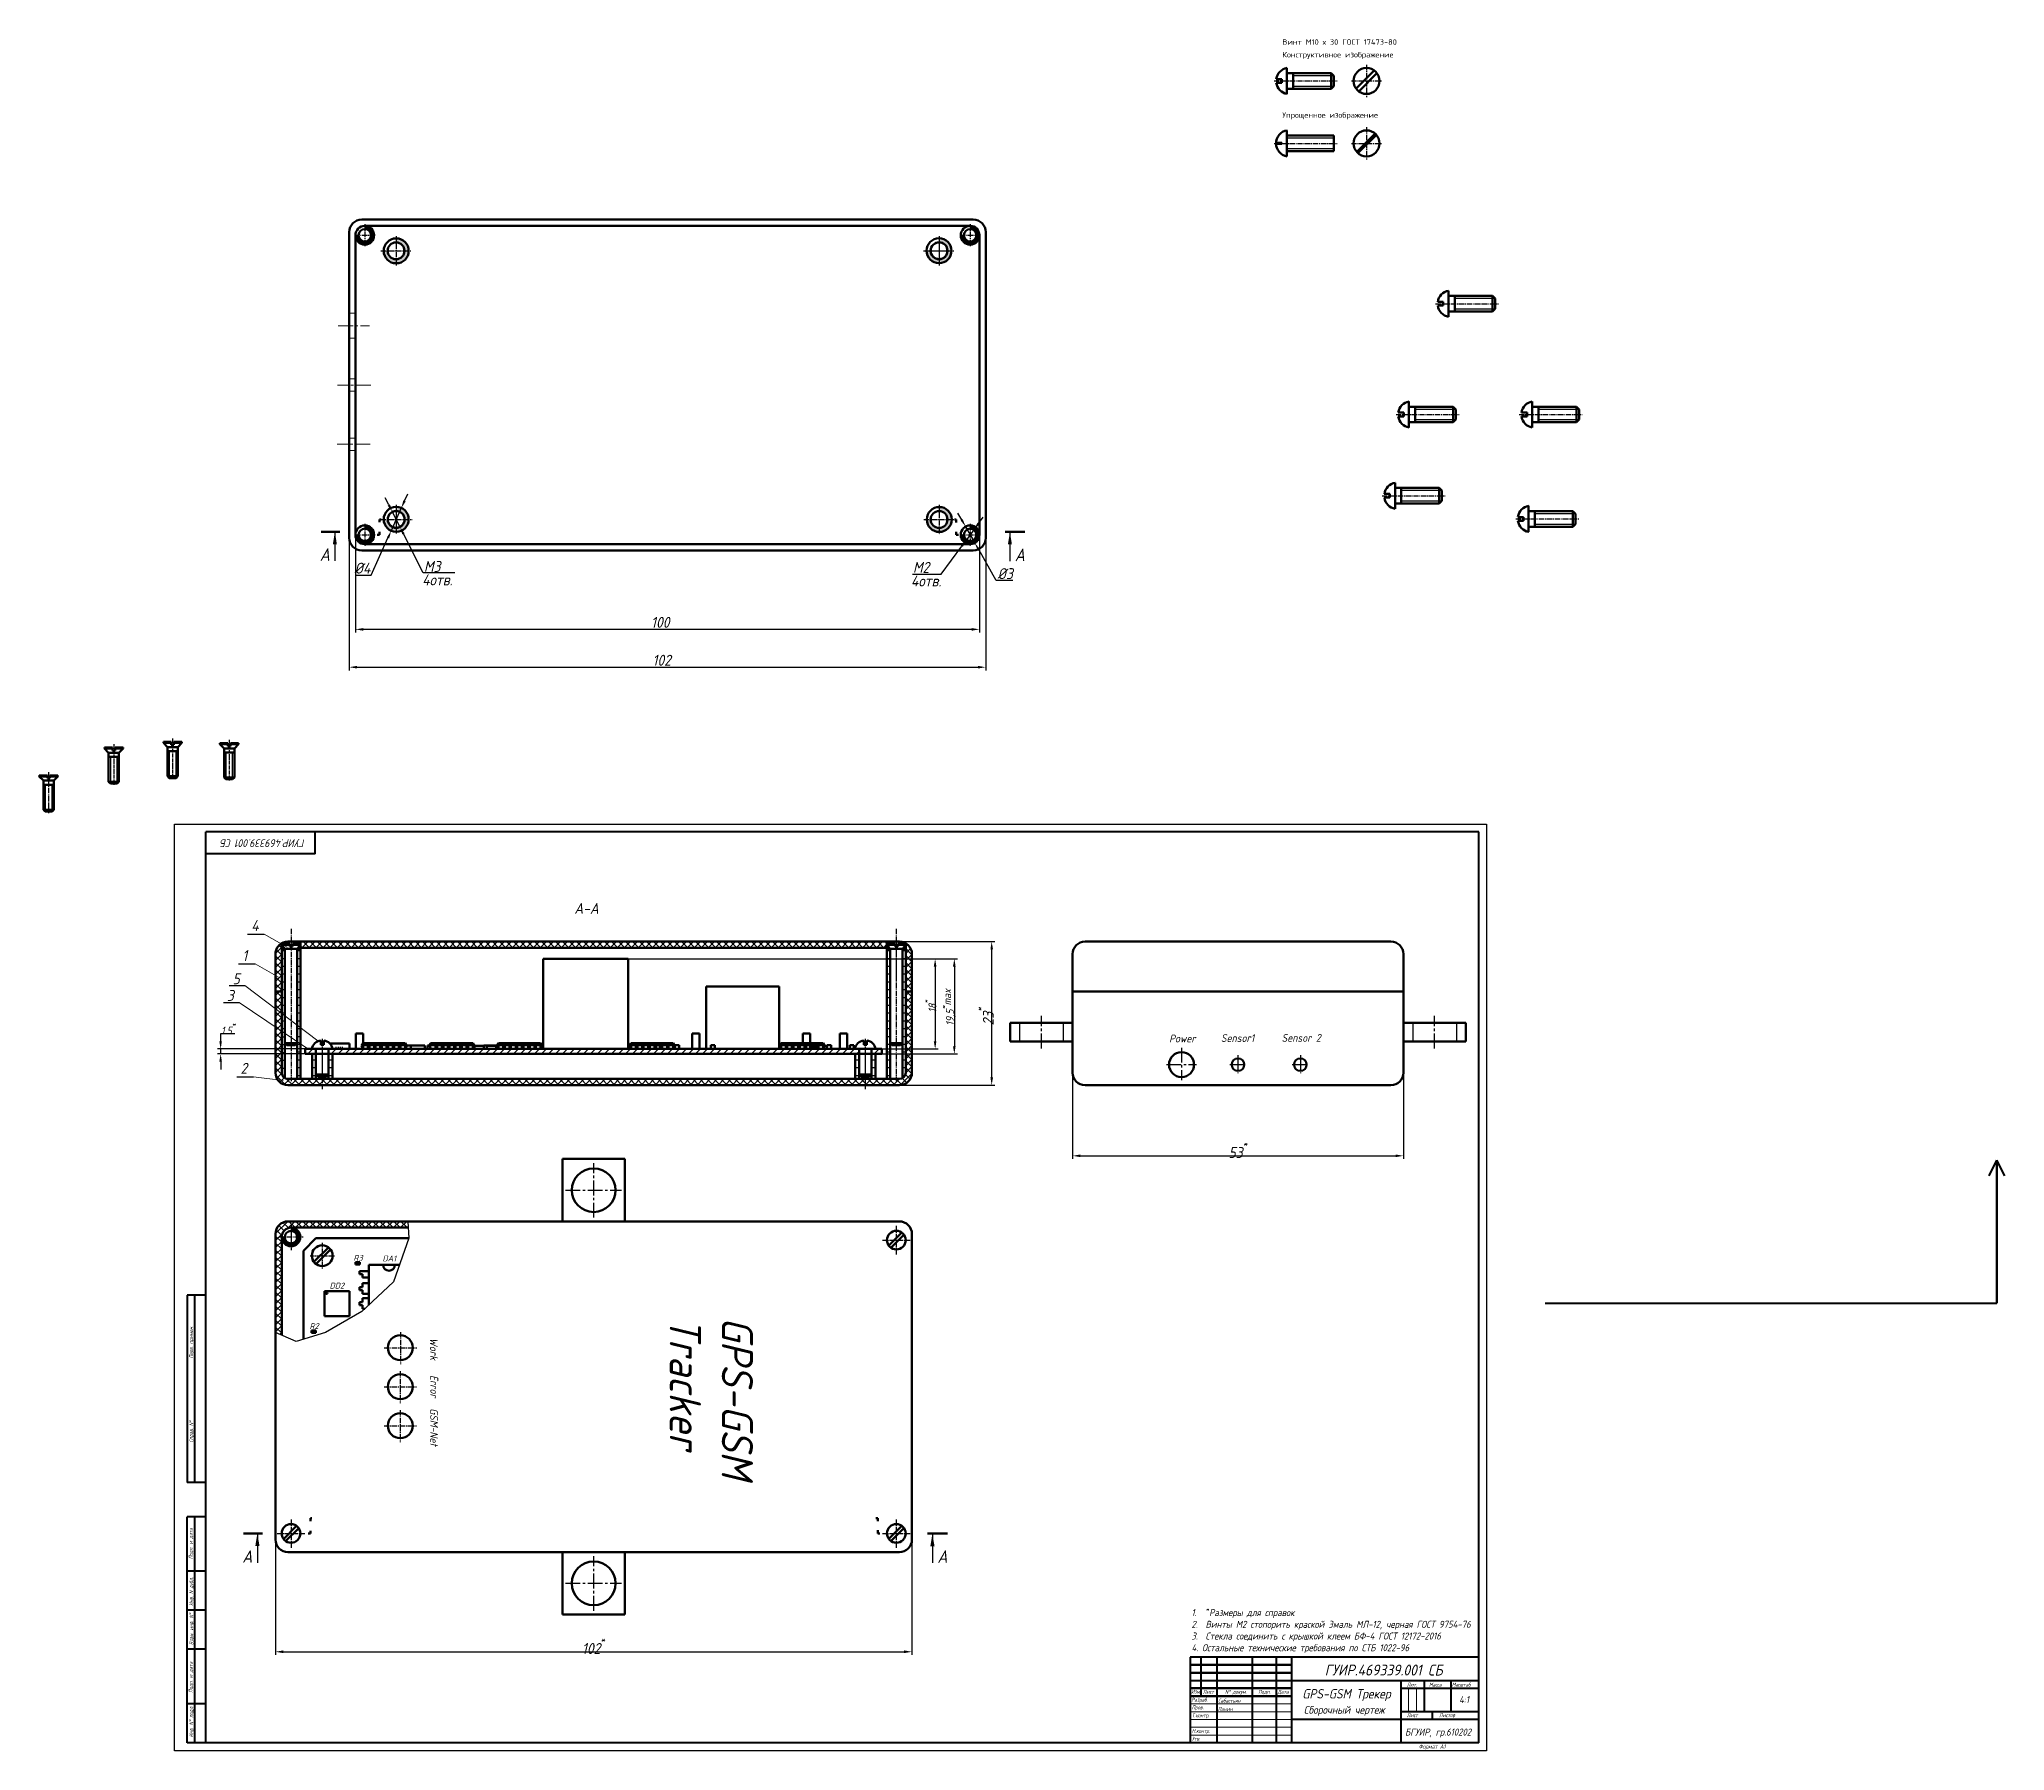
# Model space of a CAD drawing. Header units: millimetres. Extents: x 0 to 9139, y -367 to 2333.
# Drawn here: x 3416 to 4675, y -3 to 1094 of the extents above; entities that cross this region are included whole.
import ezdxf
from ezdxf import colors
from ezdxf.entities.mleader import LeaderData, LeaderLine
from ezdxf.math import Vec2, Vec3

# ---------------------------------------------------------------- set-up
doc = ezdxf.new("R2010")
doc.units = ezdxf.units.MM
doc.header["$LTSCALE"] = 0.5
for name, pattern in [('ACAD_ISO02W100', [15, 12, -3]), ('CENTER2', [28.575, 19.05, -3.175, 3.175, -3.175]), ('осевая2', [28.575, 19.05, -3.175, 3.175, -3.175])]:
    doc.linetypes.add(name, pattern=pattern)
doc.layers.get('0').update_dxf_attribs({"lineweight": 60})
doc.layers.get('Defpoints').update_dxf_attribs({"color": 5})
for name, color, linetype in [('1-оси', 1, 'осевая2'), ('3-размеры', 6, 'Continuous'), ('KONTUR', 7, 'Continuous'), ('Title', 7, 'Continuous'), ('TopOverlay', 2, 'Continuous')]:
    doc.layers.add(name, color=color, linetype=linetype)
doc.layers.add('2-штриховка', color=7, linetype='Continuous', true_color=0x00c7c7)
for name, color, linetype, lineweight in [('Основная', 7, 'Continuous', 40), ('текст', 7, 'Continuous', 30), ('тонкая', 7, 'Continuous', 20), ('штр', 20, 'Continuous', 20)]:
    doc.layers.add(name, color=color, linetype=linetype, lineweight=lineweight)
doc.styles.get("Standard").update_dxf_attribs({"font": 'isocpeui.ttf', "width": 0.9})
doc.styles.add('стиль1', font='romans.shx', dxfattribs={"width": 0.75, "oblique": 15, "height": 3.5})
doc.dimstyles.new('Standart', dxfattribs={"dimtxt": 5, "dimasz": 5, "dimexe": 2, "dimexo": 0, "dimgap": 1, "dimtad": 1, "dimtoh": 1, "dimdec": 0, "dimtxsty": 'Standard', "dimcen": 2.5, "dimadec": 0, "dimazin": 0, "dimtfac": 1, "dimtdec": 0, "dimtmove": 0, "dimatfit": 3, "dimldrblk": 'DOTSMALL', "dimfxl": 1, "dimarcsym": 0})
pattern_1 = [(0, (-30.363, 0), (0, 5), [24, -3, 0.5, -3, 0.5, -3])]
pattern_2 = [(45, (-30.3628, 0), (-2.245064, 2.245064), []), (135, (-30.3628, 0), (-2.245064, -2.245064), [])]

msp = doc.modelspace()

# ---------------------------------------------------------------- texts
at = {"style": 'стиль1'}
for s, p in [('Винт М10 х 30 ГОСТ 17473-80', (4212.4, 1090.6)), ('Конструктивное изображение', (4212.4, 1082.5)), ('Упрощенное изображение', (4212.4, 1043.8))]:
    msp.add_text(s, height=3.5, dxfattribs=at).set_placement(p)
at = {"color": 0}
for s, height, p in [('R3', 3.8, (3617, 311.1)), ('DA1', 3.8, (3635.6, 310.7)), ('DD2', 3.81, (3601.7, 293.3)), ('R2', 3.8, (3588.9, 267.4))]:
    msp.add_text(s, height=height, dxfattribs=at).set_placement(p)
at = {"color": 0, "linetype": 'ACAD_ISO02W100', "char_height": 7, "width": 48.938, "attachment_point": 1, "line_spacing_factor": 0.5}
for s, insert in [('4', (3551.5, 529.5)), ('1', (3545.8, 510.3)), ('5', (3539.6, 495.4)), ('3', (3535.9, 484.7)), ('2', (3544.6, 438))]:
    msp.add_mtext(s, dxfattribs=dict(at, insert=insert))
at = {"color": 0, "attachment_point": 1}
for s, width, insert, char_height in [('А-А', 14.244, (3758.6, 540.5), 7), ('Power', 111.929, (4139.9, 456.1), 5), ('Sensor1', 111.929, (4173.1, 456.4), 5), ('Sensor 2', 111.929, (4212, 456.5), 5)]:
    msp.add_mtext_dynamic_manual_height_columns(s, width=width, gutter_width=50, heights=[0], dxfattribs=dict(at, insert=insert, char_height=char_height))
at = {"color": 0, "attachment_point": 1, "rotation": 270}
for s, width, insert, char_height in [('GPS-GSM\\PTracker', 111.929, (3873.1, 275.1), 20), ('Work', 18.551, (3671.1, 261.7), 5), ('Error', 18.551, (3671.3, 237.9), 5), ('GSM-Net', 18.551, (3671.2, 216.6), 5)]:
    msp.add_mtext_dynamic_manual_height_columns(s, width=width, gutter_width=50, heights=[0], dxfattribs=dict(at, insert=insert, char_height=char_height))
at = {"layer": '1-оси', "color": 0, "insert": (3586, 576.3), "char_height": 5, "attachment_point": 1, "rotation": 180}
msp.add_mtext_dynamic_manual_height_columns('ГУИР.469339.001 СБ', width=88.797, gutter_width=50, heights=[0], dxfattribs=at)
at = {"layer": '1-оси', "color": 0, "lineweight": -2, "insert": (4149.7, 89.4), "char_height": 4.5, "attachment_point": 1}
msp.add_mtext_dynamic_manual_height_columns('\\A1;\\pxl1,t3;1.^I{\\H0.7x;\\S*^ ;}Размеры для справок\\P2.^IВинты М2 стопорить краской Эмаль МЛ-12, черная ГОСТ 9754-76\\P3.^IСтекла соединить с крышкой клеем БФ-4 ГОСТ 12172-2016\\P4. {\\A0;Остальные технические требования по СТБ 1022-96}', width=230.55, gutter_width=50, heights=[0], dxfattribs=at)
at = {"layer": '1-оси', "color": 0, "attachment_point": 1}
for s, width, insert, char_height in [('ГУИР.469339.001 СБ', 88.797, (4239.6, 52.3), 7), ('GPS-GSM Трекер', 69.87, (4225.2, 36.6), 6), ('Сборочный чертеж', 69.87, (4226.2, 25.8), 5), ('4:1', 8.329, (4325.7, 32.1), 4.5), ('БГУИР, гр.610202', 55.323, (4291.1, 11.3), 4.5)]:
    msp.add_mtext_dynamic_manual_height_columns(s, width=width, gutter_width=50, heights=[0], dxfattribs=dict(at, insert=insert, char_height=char_height))
at = {"layer": '3-размеры', "color": 0, "char_height": 7, "attachment_point": 5}
for s, insert in [('M3', (3667.5, 756.2)), ('M2', (3980.9, 755.6))]:
    msp.add_mtext(s, dxfattribs=dict(at, insert=insert))
at = {"layer": '3-размеры', "color": 0, "char_height": 7, "attachment_point": 1}
for insert in [(3661.1, 751.1), (3974.4, 750.4)]:
    msp.add_mtext_dynamic_manual_height_columns('4отв.', width=34.317, gutter_width=50, heights=[0], dxfattribs=dict(at, insert=insert))
at = {"layer": 'текст', "style": 'стиль1', "oblique": 15, "width": 0.75}
for s, p in [('Перв. примен.', (3514.2, 248.6)), ('Справ. N%%d', (3514.3, 194.7)), ('Подп. и дата', (3514, 119.9)), ('Инв. N дубл.', (3514.3, 89.9)), ('Взам. инв. N%%d', (3514.3, 64.9)), ('Подп. и дата', (3514, 34.2)), ('Инв. N%%d подл.', (3514.3, 5.7))]:
    msp.add_text(s, height=2.5, rotation=90, dxfattribs=at).set_placement(p)
for s, height, p in [('Лит.', 2.5, (4292.2, 38.2)), ('Масса', 2.5, (4306.5, 38.2)), ('Масштаб', 2.5, (4321.1, 38.2)), ('Изм', 2.5, (4154, 33.7)), ('Разраб.', 2.5, (4154.1, 28.5)), ('Пров.', 2.5, (4154.4, 23.6)), ('Лист', 2.5, (4161.5, 33.6)), ('Сабастьян', 2.5, (4171.3, 27.9)), ('N%%d докум. ', 2.5, (4175.7, 33.6)), ('Подп.', 2.5, (4197, 33.6)), ('Дата', 2.5, (4209.4, 33.6)), ('Т.контр.', 2.5, (4154.4, 18.5)), ('Ланин', 2.5, (4171, 22.6)), ('Лист', 2.5, (4292.2, 18.6)), ('Листов', 2.5, (4312.9, 18.6)), ('Утв.', 2.5, (4154.4, 3.5)), ('Н.контр.', 2.5, (4154.4, 8.5)), ('Формат А1', 2.75, (4299.9, -1.6))]:
    msp.add_text(s, height=height, dxfattribs=at).set_placement(p)

# ---------------------------------------------------------------- blocks, each defined once
blk = doc.blocks.new('_None')
blk = doc.blocks.new('*D31')
at = {"layer": '3-размеры', "color": 0, "lineweight": -2, "transparency": 16777216}
for p, q in [((3614.3, 774.5), (3614.3, 689.6)), ((4022.3, 774.5), (4022.3, 689.6)), ((3619.3, 691.6), (4017.3, 691.6))]:
    blk.add_line(p, q, dxfattribs=at)
at = {"layer": '3-размеры', "color": 0, "transparency": 16777216}
for points in [[(3619.3, 692.5), (3619.3, 690.8), (3614.3, 691.6)], [(4017.3, 692.5), (4017.3, 690.8), (4022.3, 691.6)]]:
    blk.add_solid(points, dxfattribs=at)
at = {"layer": 'Defpoints', "color": 0, "transparency": 16777216}
for p in [(3614.3, 774.5), (4022.3, 774.5), (4022.3, 691.6)]:
    blk.add_point(p, dxfattribs=at)
at = {"layer": '3-размеры', "color": 0, "transparency": 16777216, "insert": (3814.6, 696.1), "char_height": 7, "attachment_point": 5}
blk.add_mtext('102', dxfattribs=at)
blk = doc.blocks.new('_DotSmall')
at = {"color": 0, "linetype": 'ByBlock', "const_width": 0.5}
blk.add_lwpolyline([(-0.0625, 0, 1), (0.0625, 0, 1)], format="xyb", close=True, dxfattribs=at)
blk = doc.blocks.new('*D32')
at = {"layer": '3-размеры', "color": 0, "lineweight": -2, "transparency": 16777216}
for p, q in [((3649.7, 798.2), (3651.8, 802.8)), ((3647.7, 793.7), (3641.2, 779.1)), ((3628.4, 750.6), (3639.1, 774.5)), ((3618.1, 750.6), (3628.4, 750.6))]:
    blk.add_line(p, q, dxfattribs=at)
at = {"layer": '3-размеры', "color": 0, "transparency": 16777216}
for points in [[(3649, 798.6), (3650.5, 797.9), (3647.7, 793.7)], [(3638.4, 774.8), (3639.9, 774.2), (3641.2, 779.1)]]:
    blk.add_solid(points, dxfattribs=at)
at = {"layer": 'Defpoints', "color": 0, "transparency": 16777216}
for p in [(3647.7, 793.7), (3641.2, 779.1)]:
    blk.add_point(p, dxfattribs=at)
at = {"layer": '3-размеры', "color": 0, "transparency": 16777216, "insert": (3622.8, 755.1), "char_height": 7, "attachment_point": 5}
blk.add_mtext('%%C4', dxfattribs=at)
blk = doc.blocks.new('*D33')
at = {"layer": '3-размеры', "color": 0, "lineweight": -2, "transparency": 16777216}
for p, q in [((4006.9, 786.1), (4004.4, 790.4)), ((4009.4, 781.7), (4015.3, 771.3)), ((4029.1, 747.1), (4017.8, 767)), ((4039.6, 747.1), (4029.1, 747.1))]:
    blk.add_line(p, q, dxfattribs=at)
at = {"layer": '3-размеры', "color": 0, "transparency": 16777216}
for points in [[(4007.6, 786.5), (4006.2, 785.7), (4009.4, 781.7)], [(4018.5, 767.4), (4017.1, 766.5), (4015.3, 771.3)]]:
    blk.add_solid(points, dxfattribs=at)
at = {"layer": 'Defpoints', "color": 0, "transparency": 16777216}
for p in [(4009.4, 781.7), (4015.3, 771.3)]:
    blk.add_point(p, dxfattribs=at)
at = {"layer": '3-размеры', "color": 0, "transparency": 16777216, "insert": (4034.8, 751.6), "char_height": 7, "attachment_point": 5}
blk.add_mtext('%%C3', dxfattribs=at)
blk = doc.blocks.new('*D34')
at = {"layer": '3-размеры', "color": 0, "lineweight": -2, "transparency": 16777216}
for p, q in [((3618.3, 776.5), (3618.3, 713.9)), ((4018.3, 776.5), (4018.3, 713.9)), ((3623.3, 715.9), (4013.3, 715.9))]:
    blk.add_line(p, q, dxfattribs=at)
at = {"layer": '3-размеры', "color": 0, "transparency": 16777216}
for points in [[(3623.3, 716.7), (3623.3, 715), (3618.3, 715.9)], [(4013.3, 716.7), (4013.3, 715), (4018.3, 715.9)]]:
    blk.add_solid(points, dxfattribs=at)
at = {"layer": 'Defpoints', "color": 0, "transparency": 16777216}
for p in [(3618.3, 776.5), (4018.3, 776.5), (4018.3, 715.9)]:
    blk.add_point(p, dxfattribs=at)
at = {"layer": '3-размеры', "color": 0, "transparency": 16777216, "insert": (3813.7, 720.4), "char_height": 7, "attachment_point": 5}
blk.add_mtext('100', dxfattribs=at)
blk = doc.blocks.new('*D35')
at = {"layer": '3-размеры', "color": 0, "lineweight": -2, "transparency": 16777216}
for p, q in [((3567, 132.2), (3567, 58.5)), ((3975, 132.2), (3975, 58.5)), ((3572, 60.5), (3970, 60.5))]:
    blk.add_line(p, q, dxfattribs=at)
at = {"layer": '3-размеры', "color": 0, "transparency": 16777216}
for points in [[(3572, 61.4), (3572, 59.7), (3567, 60.5)], [(3970, 61.4), (3970, 59.7), (3975, 60.5)]]:
    blk.add_solid(points, dxfattribs=at)
at = {"layer": 'Defpoints', "color": 0, "transparency": 16777216}
for p in [(3567, 132.2), (3975, 132.2), (3975, 60.5)]:
    blk.add_point(p, dxfattribs=at)
at = {"layer": '3-размеры', "color": 0, "transparency": 16777216, "insert": (3770.9, 65), "char_height": 7, "attachment_point": 5}
blk.add_mtext('102{\\A1;\\H0.7x;\\S*^ ;}', dxfattribs=at)
blk = doc.blocks.new('117')
at = {"linetype": 'CENTER2', "lineweight": -3, "ltscale": 0.35}
blk.add_line((-8.3, 0), (32.1, 0), dxfattribs=at)
at = {"lineweight": 60}
for p, q in [((-3.3, 1.2), (-6.9, 1.2)), ((-3.3, -1.2), (-3.3, 1.2)), ((0, 8.3), (0, -8.3)), ((28.3, 5), (0, 5)), ((0, 5), (0, -5)), ((4, 5), (4, -5)), ((28.3, -5), (28.3, 5)), ((28.3, 5), (30, 3.3)), ((30, 3.3), (30, -3.3)), ((-6.9, -1.2), (-3.3, -1.2)), ((0, -5), (28.3, -5)), ((30, -3.3), (28.3, -5))]:
    blk.add_line(p, q, dxfattribs=at)
at = {"lineweight": -3}
for p, q in [((30, 3.3), (4, 3.3)), ((4, -3.3), (30, -3.3))]:
    blk.add_line(p, q, dxfattribs=at)
at = {"lineweight": 60}
for start, end in [(99.9395, 171.5035), (188.4965, 260.0605)]:
    blk.add_arc((1.5, 0), 8.46, start, end, dxfattribs=at)
blk = doc.blocks.new('118')
at = {"linetype": 'CENTER2', "lineweight": -3, "ltscale": 0.35}
for p, q in [((-9.7, 0), (9.7, 0)), ((0, 10.3), (0, -10.3))]:
    blk.add_line(p, q, dxfattribs=at)
at = {"lineweight": 60}
for p, q in [((-6.7, -4.9), (5, 6.7)), ((-5, -6.7), (6.7, 4.9))]:
    blk.add_line(p, q, dxfattribs=at)
blk.add_circle((0, 0), 8.33, dxfattribs=at)
blk = doc.blocks.new('119')
h = blk.add_hatch(color=256)
h.paths.add_polyline_path([(-3.3, 0.4), (-7, 0.4, 0.011825), (-7, 0), (-3.3, 0)])
h.paths.add_polyline_path([(-3.3, 0), (-7, 0, 0.011825), (-7, -0.4), (-3.3, -0.4)])
at = {"linetype": 'CENTER2', "lineweight": -3, "ltscale": 0.35}
blk.add_line((-8.3, 0), (32.1, 0), dxfattribs=at)
at = {"lineweight": 60}
for p, q in [((-3.3, 0.4), (-7, 0.4)), ((-3.3, -0.4), (-3.3, 0.4)), ((0, 8.3), (0, -8.3)), ((30, 5), (0, 5)), ((0, 5), (0, -5)), ((30, 5), (30, -5)), ((-3.3, -0.4), (-7, -0.4)), ((0, -5), (30, -5))]:
    blk.add_line(p, q, dxfattribs=at)
at = {"lineweight": -3}
for p, q in [((30, 3.3), (0, 3.3)), ((0, -3.3), (30, -3.3))]:
    blk.add_line(p, q, dxfattribs=at)
at = {"lineweight": 60}
for start, end in [(99.9395, 180), (180, 260.0605)]:
    blk.add_arc((1.5, 0), 8.46, start, end, dxfattribs=at)
blk = doc.blocks.new('120')
h = blk.add_hatch(color=256)
h.paths.add_polyline_path([(6.3, 5.4, 0.036649), (5.5, 6.3), (0, 0.9), (0, 0), (0.9, 0)])
h.paths.add_polyline_path([(0, 0), (-0.9, 0), (-6.3, -5.4, 0.036649), (-5.5, -6.3), (0, -0.9)])
h.paths.add_polyline_path([(0, 0.9), (-0.9, 0), (0, 0)])
h.paths.add_polyline_path([(0.9, 0), (0, 0), (0, -0.9)])
at = {"linetype": 'CENTER2', "lineweight": -3, "ltscale": 0.35}
for p, q in [((-9.7, 0), (9.7, 0)), ((0, 10.3), (0, -10.3))]:
    blk.add_line(p, q, dxfattribs=at)
at = {"lineweight": 60}
for p, q in [((-6.3, -5.4), (5.5, 6.3)), ((-5.5, -6.3), (6.3, 5.4))]:
    blk.add_line(p, q, dxfattribs=at)
blk.add_circle((0, 0), 8.33, dxfattribs=at)
blk = doc.blocks.new('*D39')
at = {"layer": '3-размеры', "color": 0, "lineweight": -2, "transparency": 16777216}
for p, q in [((4078, 431.7), (4078, 376.4)), ((4290, 431.7), (4290, 376.4)), ((4083, 378.4), (4285, 378.4))]:
    blk.add_line(p, q, dxfattribs=at)
at = {"layer": '3-размеры', "color": 0, "transparency": 16777216}
for points in [[(4083, 379.3), (4083, 377.6), (4078, 378.4)], [(4285, 379.3), (4285, 377.6), (4290, 378.4)]]:
    blk.add_solid(points, dxfattribs=at)
at = {"layer": 'Defpoints', "color": 0, "transparency": 16777216}
for p in [(4078, 431.7), (4290, 431.7), (4290, 378.4)]:
    blk.add_point(p, dxfattribs=at)
at = {"layer": '3-размеры', "color": 0, "transparency": 16777216, "insert": (4184, 382.9), "char_height": 7, "attachment_point": 5}
blk.add_mtext('53{\\A1;\\H0.7x;\\S*^ ;}', dxfattribs=at)
blk = doc.blocks.new('*D43')
at = {"layer": '2-штриховка', "color": 0, "lineweight": -2, "transparency": 16777216}
for p, q in [((3959, 515.7), (4028.1, 515.7)), ((4026.1, 510.7), (4026.1, 428.7)), ((3959, 423.7), (4028.1, 423.7))]:
    blk.add_line(p, q, dxfattribs=at)
at = {"layer": '2-штриховка', "color": 0, "transparency": 16777216}
for points in [[(4025.3, 510.7), (4027, 510.7), (4026.1, 515.7)], [(4025.3, 428.7), (4027, 428.7), (4026.1, 423.7)]]:
    blk.add_solid(points, dxfattribs=at)
at = {"layer": 'Defpoints', "color": 0, "transparency": 16777216}
for p in [(3959, 515.7), (3959, 423.7), (4026.1, 423.7)]:
    blk.add_point(p, dxfattribs=at)
at = {"layer": '2-штриховка', "color": 0, "transparency": 16777216, "insert": (4021.6, 467.9), "char_height": 7, "attachment_point": 5, "rotation": 90}
blk.add_mtext('23{\\A1;\\H0.7x;\\S*^ ;}', dxfattribs=at)
blk = doc.blocks.new('125')
at = {"linetype": 'CENTER2', "lineweight": -3, "ltscale": 0.35}
blk.add_line((-8.3, 5), (31.7, 5), dxfattribs=at)
at = {"color": 7, "lineweight": 60}
for p, q in [((-5, 6.2), (-5, 14)), ((-4, 14), (-5, 14)), ((-2.2, 6.2), (-5, 6.2)), ((-5, 3.7), (-2.2, 3.7)), ((-5, -4), (-5, 3.7)), ((-4, 14), (0, 10)), ((-4, 6.2), (-4, 14)), ((-4, -4), (-4, 3.7)), ((-2.2, 3.7), (-2.2, 6.2)), ((-4, -4), (-5, -4)), ((-4, -4), (0, 0))]:
    blk.add_line(p, q, dxfattribs=at)
at = {"lineweight": 60}
for p, q in [((28.3, 10), (0, 10)), ((0, 10), (0, 0)), ((0, 0), (28.3, 0)), ((4, 10), (4, 0)), ((28.3, 0), (28.3, 10)), ((28.3, 10), (30, 8.3)), ((30, 1.7), (28.3, 0)), ((30, 8.3), (30, 1.7))]:
    blk.add_line(p, q, dxfattribs=at)
at = {"lineweight": -3}
for p, q in [((30, 8.3), (4, 8.3)), ((4, 1.7), (30, 1.7))]:
    blk.add_line(p, q, dxfattribs=at)
blk = doc.blocks.new('*D51')
at = {"layer": '3-размеры', "color": 0, "lineweight": -2, "transparency": 16777216}
for p, q in [((3531.9, 451.9), (3531.9, 456.9)), ((3531.9, 456.9), (3540.9, 456.9)), ((3586.1, 446.9), (3529.9, 446.9)), ((3586.1, 443.7), (3529.9, 443.7)), ((3531.9, 443.7), (3531.9, 446.9)), ((3531.9, 438.7), (3531.9, 433.7))]:
    blk.add_line(p, q, dxfattribs=at)
at = {"layer": '3-размеры', "color": 0, "transparency": 16777216}
for points in [[(3531, 451.9), (3532.7, 451.9), (3531.9, 446.9)], [(3531, 438.7), (3532.7, 438.7), (3531.9, 443.7)]]:
    blk.add_solid(points, dxfattribs=at)
at = {"layer": 'Defpoints', "color": 0, "transparency": 16777216}
for p in [(3531.9, 443.7), (3586.1, 446.9), (3586.1, 443.7)]:
    blk.add_point(p, dxfattribs=at)
at = {"layer": '3-размеры', "color": 0, "transparency": 16777216, "insert": (3536.9, 460.4), "char_height": 5, "attachment_point": 5}
blk.add_mtext('1.5{\\A1;\\H0.7x;\\S*^ ;}', dxfattribs=at)
blk = doc.blocks.new('*D52')
at = {"layer": '3-размеры', "color": 0, "lineweight": -2, "transparency": 16777216}
for p, q in [((3793.1, 504.7), (3991.9, 504.7)), ((3989.9, 499.7), (3989.9, 451.9)), ((3793.1, 446.9), (3991.9, 446.9))]:
    blk.add_line(p, q, dxfattribs=at)
at = {"layer": '3-размеры', "color": 0, "transparency": 16777216}
for points in [[(3989, 499.7), (3990.7, 499.7), (3989.9, 504.7)], [(3989, 451.9), (3990.7, 451.9), (3989.9, 446.9)]]:
    blk.add_solid(points, dxfattribs=at)
at = {"layer": 'Defpoints', "color": 0, "transparency": 16777216}
for p in [(3793.1, 504.7), (3793.1, 446.9), (3989.9, 446.9)]:
    blk.add_point(p, dxfattribs=at)
at = {"layer": '3-размеры', "color": 0, "transparency": 16777216, "insert": (3986.4, 474.4), "char_height": 5, "attachment_point": 5, "rotation": 90}
blk.add_mtext('18{\\A1;\\H0.7x;\\S*^ ;}', dxfattribs=at)
blk = doc.blocks.new('*D53')
at = {"layer": '3-размеры', "color": 0, "lineweight": -2, "transparency": 16777216}
for p, q in [((3793.1, 504.7), (4004.2, 504.7)), ((4002.2, 499.7), (4002.2, 448.7)), ((3793.1, 443.7), (4004.2, 443.7))]:
    blk.add_line(p, q, dxfattribs=at)
at = {"layer": '3-размеры', "color": 0, "transparency": 16777216}
for points in [[(4001.3, 499.7), (4003, 499.7), (4002.2, 504.7)], [(4001.3, 448.7), (4003, 448.7), (4002.2, 443.7)]]:
    blk.add_solid(points, dxfattribs=at)
at = {"layer": 'Defpoints', "color": 0, "transparency": 16777216}
for p in [(3793.1, 504.7), (3793.1, 443.7), (4002.2, 443.7)]:
    blk.add_point(p, dxfattribs=at)
at = {"layer": '3-размеры', "color": 0, "transparency": 16777216, "insert": (3998.2, 473.6), "char_height": 5, "attachment_point": 5, "rotation": 90}
blk.add_mtext('19,5{\\A1;\\H0.7x;\\S*^ ;\\H1.4286x;max}', dxfattribs=at)

# ---------------------------------------------------------------- dimensions: what is measured, and where the dimension line sits
at = {"layer": '2-штриховка', "color": 0}
dim = msp.add_linear_dim(base=(4026.1, 423.7), p1=(3959, 515.7), p2=(3959, 423.7), angle=90, text='23{\\A1;\\H0.7x;\\S*^ ;}', dimstyle='Standart', override={"dimtxt": 7}, dxfattribs=at)
dim.commit()
dim.dimension.update_dxf_attribs({"geometry": '*D43', "text_midpoint": (4026.1, 467.9), "dimtype": 160})
at = {"layer": '3-размеры', "color": 0}
for p1, p2, text, picture, middle in [((3647.7, 793.7), (3641.2, 779.1), '%%C4', '*D32', (3622.8, 750.6)), ((4009.4, 781.7), (4015.3, 771.3), '%%C3', '*D33', (4034.8, 747.1))]:
    dim = msp.add_diameter_dim_2p(p1=p1, p2=p2, text=text, dimstyle='Standart', override={"dimtxt": 7}, dxfattribs=at)
    dim.commit()
    dim.dimension.update_dxf_attribs({"geometry": picture, "text_midpoint": middle, "dimtype": 163})
for base, p1, p2, text, picture, middle in [((4022.3, 691.6), (3614.3, 774.5), (4022.3, 774.5), '102', '*D31', (3814.6, 691.6)), ((4018.3, 715.9), (3618.3, 776.5), (4018.3, 776.5), '100', '*D34', (3813.7, 715.9)), ((4290, 378.4), (4078, 431.7), (4290, 431.7), '53{\\A1;\\H0.7x;\\S*^ ;}', '*D39', (4184, 378.4)), ((3975, 60.5), (3567, 132.2), (3975, 132.2), '102{\\A1;\\H0.7x;\\S*^ ;}', '*D35', (3770.9, 60.5))]:
    dim = msp.add_linear_dim(base=base, p1=p1, p2=p2, text=text, dimstyle='Standart', override={"dimtxt": 7}, dxfattribs=at)
    dim.commit()
    dim.dimension.update_dxf_attribs({"geometry": picture, "text_midpoint": middle, "dimtype": 160})
for base, p1, p2, text, picture, middle in [((3989.9, 446.9), (3793.1, 504.7), (3793.1, 446.9), '18{\\A1;\\H0.7x;\\S*^ ;}', '*D52', (3989.9, 474.4)), ((4002.2, 443.7), (3793.1, 504.7), (3793.1, 443.7), '19,5{\\A1;\\H0.7x;\\S*^ ;\\H1.4286x;max}', '*D53', (4002.2, 473.6)), ((3531.9, 443.7), (3586.1, 446.9), (3586.1, 443.7), '1.5{\\A1;\\H0.7x;\\S*^ ;}', '*D51', (3536.9, 456.9))]:
    dim = msp.add_linear_dim(base=base, p1=p1, p2=p2, angle=90, text=text, dimstyle='Standart', dxfattribs=at)
    dim.commit()
    dim.dimension.update_dxf_attribs({"geometry": picture, "text_midpoint": middle, "dimtype": 160})

# ---------------------------------------------------------------- hatches: boundary and pattern name
h = msp.add_hatch(color=0)
h.dxf.hatch_style = 1
h.paths.add_polyline_path([(3620.3, 968.5), (3618.3, 968.5, 0.414214), (3624.3, 962.5), (3624.3, 964.5, -0.414214)])
h.paths.add_polyline_path([(3630.3, 968.5), (3628.3, 968.5, -0.414214), (3624.3, 964.5), (3624.3, 962.5, 0.414214)])
h.paths.add_polyline_path([(3624.3, 974.5), (3624.3, 972.5, -0.414214), (3628.3, 968.5), (3630.3, 968.5, 0.414214)])
h = msp.add_hatch(color=0)
h.dxf.hatch_style = 1
h.paths.add_polyline_path([(4008.3, 968.5), (4006.3, 968.5, 0.414214), (4012.3, 962.5), (4012.3, 964.5, -0.414214)])
h.paths.add_polyline_path([(4018.3, 968.5), (4016.3, 968.5, -0.414214), (4012.3, 964.5), (4012.3, 962.5, 0.414214)])
h.paths.add_polyline_path([(4012.3, 974.5), (4012.3, 972.5, -0.414214), (4016.3, 968.5), (4018.3, 968.5, 0.414214)])
h = msp.add_hatch(color=0)
h.dxf.hatch_style = 1
h.paths.add_polyline_path([(3644.3, 953.1, -0.413381), (3638.9, 958.5), (3636.4, 958.5, 0.411535), (3644.3, 950.5)])
h.paths.add_polyline_path([(3644.3, 966.5), (3644.3, 963.9, -0.417072), (3649.7, 958.5), (3652.4, 958.5, 0.001933), (3652.4, 958.5, 0.416655)])
h.paths.add_polyline_path([(3652.4, 958.5), (3649.7, 958.5, -0.411361), (3644.3, 953.1), (3644.3, 950.5, 0.414388)])
h = msp.add_hatch(color=0)
h.dxf.hatch_style = 1
h.paths.add_polyline_path([(3992.4, 953.2, -0.413381), (3987, 958.5), (3984.4, 958.5, 0.411535), (3992.4, 950.6)])
h.paths.add_polyline_path([(3992.4, 966.6), (3992.4, 964, -0.417072), (3997.8, 958.5), (4000.4, 958.5, 0.001933), (4000.4, 958.6, 0.416655)])
h.paths.add_polyline_path([(4000.4, 958.5), (3997.8, 958.5, -0.411361), (3992.4, 953.2), (3992.4, 950.6, 0.414388)])
h = msp.add_hatch(color=0)
h.dxf.hatch_style = 1
h.paths.add_polyline_path([(3644.4, 781, -0.413381), (3639, 786.4), (3636.4, 786.4, 0.411535), (3644.4, 778.4)])
h.paths.add_polyline_path([(3644.4, 794.4), (3644.4, 791.8, -0.417072), (3649.8, 786.3), (3652.4, 786.3, 0.001933), (3652.4, 786.4, 0.416655)])
h.paths.add_polyline_path([(3652.4, 786.3), (3649.8, 786.3, -0.411361), (3644.4, 781), (3644.4, 778.4, 0.414388)])
h = msp.add_hatch(color=0)
h.dxf.hatch_style = 1
h.paths.add_polyline_path([(3992.4, 780.9, -0.413381), (3987, 786.3), (3984.5, 786.3, 0.411535), (3992.4, 778.3)])
h.paths.add_polyline_path([(3992.4, 794.3), (3992.4, 791.7, -0.417072), (3997.8, 786.3), (4000.5, 786.3, 0.001933), (4000.5, 786.3, 0.416655)])
h.paths.add_polyline_path([(4000.5, 786.3), (3997.8, 786.3, -0.411361), (3992.4, 780.9), (3992.4, 778.3, 0.414388)])
h = msp.add_hatch(color=0)
h.dxf.hatch_style = 1
h.paths.add_polyline_path([(3620.3, 776.5), (3618.3, 776.5, 0.414214), (3624.3, 770.5), (3624.3, 772.5, -0.414214)])
h.paths.add_polyline_path([(3630.3, 776.5), (3628.3, 776.5, -0.414214), (3624.3, 772.5), (3624.3, 770.5, 0.414214)])
h.paths.add_polyline_path([(3624.3, 782.5), (3624.3, 780.5, -0.414214), (3628.3, 776.5), (3630.3, 776.5, 0.414214)])
h = msp.add_hatch(color=0)
h.dxf.hatch_style = 1
h.paths.add_polyline_path([(4008.3, 776.5), (4006.3, 776.5, 0.414214), (4012.3, 770.5), (4012.3, 772.5, -0.414214)])
h.paths.add_polyline_path([(4018.3, 776.5), (4016.3, 776.5, -0.414214), (4012.3, 772.5), (4012.3, 770.5, 0.414214)])
h.paths.add_polyline_path([(4012.3, 782.5), (4012.3, 780.5, -0.414214), (4016.3, 776.5), (4018.3, 776.5, 0.414214)])
h = msp.add_hatch(color=0)
h.dxf.hatch_style = 1
h.paths.add_polyline_path([(3573, 326.4), (3571, 326.4, 0.414214), (3577, 320.4), (3577, 322.4, -0.414214)])
h.paths.add_polyline_path([(3583, 326.4), (3581, 326.4, -0.414214), (3577, 322.4), (3577, 320.4, 0.414214)])
h.paths.add_polyline_path([(3577, 332.4), (3577, 330.4, -0.414214), (3581, 326.4), (3583, 326.4, 0.414214)])
at = {"lineweight": 60}
h = msp.add_hatch(color=256, dxfattribs=at)
h.dxf.hatch_style = 1
h.paths.add_polyline_path([(3618.6, 310.2), (3618.3, 310.2), (3618.3, 308.7), (3618.6, 308.7)])
h.paths.add_polyline_path([(3620.7, 308.7), (3621, 308.7), (3621, 310.2), (3620.7, 310.2)])
h = msp.add_hatch(color=256, dxfattribs=at)
h.dxf.hatch_style = 1
h.paths.add_polyline_path([(3590.5, 266.5), (3590.2, 266.5), (3590.2, 265), (3590.5, 265)])
h.paths.add_polyline_path([(3592.7, 265), (3593, 265), (3593, 266.5), (3592.7, 266.5)])
at = {"layer": '2-штриховка'}
h = msp.add_hatch(dxfattribs=at)
h.set_pattern_fill('ANSI37', color=0)
h.set_pattern_definition(pattern_2)
h.paths.add_polyline_path([(3571, 514.6, 0.267949), (3567, 507.7), (3567, 483.7), (3571, 483.7)])
h = msp.add_hatch(dxfattribs=at)
h.set_pattern_fill('ACAD_ISO06W100', color=0)
h.set_pattern_definition([(0, (-30.363, 0), (0, 5), [24, -3, 0.5, -3, 0.5, -6.5]), (0, (-30.363, 0), (0, 5), [-34, 0.5, -3])])
h.paths.add_polyline_path([(3573, 511.1), (3573, 511.1), (3571, 511.1), (3571, 511.1), (3573, 511.1), (3571, 513.7), (3571, 511.1), (3573, 511.1), (3573, 511.1), (3571, 511.1), (3571, 483.7), (3571, 458.8), (3573, 457.9), (3573, 474.6), (3573, 474.6), (3573, 474.6)])
h = msp.add_hatch(dxfattribs=at)
h.set_pattern_fill('ANSI37', color=0)
h.set_pattern_definition(pattern_2)
edge = h.paths.add_edge_path()
edge.add_arc((3967, 507.7), 8, 0, 60)
edge.add_line((3971, 514.6), (3971, 483.7))
edge.add_line((3971, 483.7), (3975, 483.7))
edge.add_line((3975, 483.7), (3975, 507.7))
edge = h.paths.add_edge_path()
edge.add_line((3975, 483.7), (3971, 483.7))
edge.add_line((3971, 483.7), (3971, 431.7))
edge.add_arc((3967, 431.7), 4, -90, 0, ccw=False)
edge.add_line((3967, 427.7), (3577, 427.7))
edge.add_line((3577, 427.7), (3577, 423.7))
edge.add_line((3577, 423.7), (3967, 423.7))
edge.add_arc((3967, 431.7), 8, 270, 360)
edge.add_line((3975, 431.7), (3975, 483.7))
h = msp.add_hatch(dxfattribs=at)
h.set_pattern_fill('ACAD_ISO05W100', color=0)
h.set_pattern_definition(pattern_1)
h.paths.add_polyline_path([(3583, 511.1), (3581, 511.1), (3581, 427.7), (3583, 427.7)])
h = msp.add_hatch(dxfattribs=at)
h.set_pattern_fill('ANSI37', color=0)
h.set_pattern_definition(pattern_2)
h.paths.add_polyline_path([(3959, 515.7), (3583, 515.7), (3583, 511.7), (3959, 511.7)])
h = msp.add_hatch(dxfattribs=at)
h.set_pattern_fill('ACAD_ISO05W100', color=0)
h.set_pattern_definition(pattern_1)
edge = h.paths.add_edge_path()
edge.add_line((3961, 483.5), (3961, 513.7))
edge.add_arc((3960, 516.1), 2.52, 246.616, 293.384, ccw=False)
edge.add_line((3959, 513.7), (3959, 428))
edge.add_arc((3957, 431.5), 4, 300, 360)
edge.add_line((3961, 431.5), (3961, 483.5))
h = msp.add_hatch(dxfattribs=at)
h.set_pattern_fill('ANSI37', color=0)
h.set_pattern_definition(pattern_2)
edge = h.paths.add_edge_path()
edge.add_line((3571, 431.7), (3571, 483.4))
edge.add_line((3571, 483.4), (3567, 483.9))
edge.add_line((3567, 483.9), (3567, 431.7))
edge.add_arc((3575, 431.7), 8, 180, 270)
edge.add_line((3575, 423.7), (3597, 423.7))
edge.add_line((3597, 423.7), (3597, 427.7))
edge.add_line((3597, 427.7), (3575, 427.7))
edge.add_arc((3575, 431.7), 4, 180, 270, ccw=False)
h = msp.add_hatch(dxfattribs=at)
h.set_pattern_fill('ANSI31', color=0)
h.set_pattern_definition([(45, (-30.3628, 0), (-2.245064, 2.245064), [])])
h.paths.add_polyline_path([(3593, 446.9), (3586.1, 446.9), (3586.1, 443.7), (3593, 443.7)])
h = msp.add_hatch(dxfattribs=at)
h.set_pattern_fill('ACAD_ISO05W100', color=0)
h.set_pattern_definition(pattern_1)
h.paths.add_polyline_path([(3593, 443.7), (3590.5, 443.7), (3590.5, 427.7), (3593, 427.7)])
h.paths.add_polyline_path([(3603.5, 443.7), (3601, 443.7), (3601, 430.5), (3601, 427.7), (3603.5, 427.7)])
h = msp.add_hatch(dxfattribs=at)
h.set_pattern_fill('ANSI31', color=0)
h.set_pattern_definition([(45, (-15.4248, 0), (-2.245064, 2.245064), [])])
h.paths.add_polyline_path([(3941.1, 446.9), (3601, 446.9), (3601, 443.7), (3941.1, 443.7)])
h = msp.add_hatch(dxfattribs=at)
h.set_pattern_fill('ACAD_ISO05W100', color=0)
h.set_pattern_definition(pattern_1)
h.paths.add_polyline_path([(3603.5, 443.7), (3601, 443.7), (3601, 430.5), (3601, 427.7), (3603.5, 427.7)])
h = msp.add_hatch(dxfattribs=at)
h.set_pattern_fill('ACAD_ISO05W100', color=0)
h.set_pattern_definition([(0, (317.6847, -2e-11), (0, 5), [24, -3, 0.5, -3, 0.5, -3])])
h.paths.add_polyline_path([(3941.1, 443.7), (3938.6, 443.7), (3938.6, 427.7), (3941.1, 427.7)])
h.paths.add_polyline_path([(3951.6, 443.7), (3949.1, 443.7), (3949.1, 430.5), (3949.1, 427.7), (3951.6, 427.7)])
h = msp.add_hatch(dxfattribs=at)
h.set_pattern_fill('ANSI31', color=0)
h.set_pattern_definition([(45, (332.6227, 0), (-2.245064, 2.245064), [])])
h.paths.add_polyline_path([(3955.6, 446.9), (3949.1, 446.9), (3949.1, 443.7), (3955.6, 443.7)])
h = msp.add_hatch(dxfattribs=at)
h.set_pattern_fill('ANSI37', color=0)
h.set_pattern_definition(pattern_2)
h.paths.add_polyline_path([(3651.9, 336.4), (3575, 336.4, 0.414214), (3567, 328.4), (3567, 265.2), (3571, 263.5), (3571, 326.4, -0.414199), (3577, 332.4), (3652.1, 332.4)])

# ---------------------------------------------------------------- linework, layer by layer
for p, q in [((3614.3, 774.5), (3614.3, 970.5)), ((3622.3, 978.5), (4014.3, 978.5)), ((3624.3, 974.5), (4012.3, 974.5)), ((4022.3, 970.5), (4022.3, 774.5)), ((3618.3, 776.5), (3618.3, 968.5)), ((4018.3, 776.5), (4018.3, 968.5)), ((4012.3, 770.5), (3624.3, 770.5)), ((4014.3, 766.5), (3622.3, 766.5)), ((3567, 132.4), (3567, 328.4)), ((3575, 336.4), (3967, 336.4)), ((3975, 328.4), (3975, 132.4)), ((3967, 124.4), (3575, 124.4)), ((4218.4, 52.1), (4153.4, 52.1)), ((4218.4, 47.1), (4153.4, 47.1)), ((4218.4, 37.1), (4153.4, 37.1)), ((4218.4, 32.1), (4153.4, 32.1)), ((4288.4, 2.1), (4288.4, 2.1))]:
    msp.add_line(p, q)
at = {"linetype": 'CENTER2', "lineweight": -3, "ltscale": 0.35}
for p, q in [((3624.3, 975.6), (3624.3, 961.4)), ((4012.3, 975.6), (4012.3, 961.4)), ((3617.6, 968.5), (3631.2, 968.5)), ((3634.5, 958.5), (3653.8, 958.5)), ((3644.3, 967.9), (3644.3, 949)), ((3982.5, 958.6), (4001.8, 958.5)), ((3983.9, 958.5), (4000.9, 958.5)), ((3983.9, 958.5), (4000.9, 958.5)), ((3992.4, 967.9), (3992.4, 949)), ((3992.4, 967.5), (3992.4, 950)), ((3992.4, 967.5), (3992.4, 950)), ((4005.6, 968.5), (4019.2, 968.5)), ((3644.4, 795.7), (3644.4, 776.9)), ((3644.4, 795.3), (3644.4, 777.9)), ((3992.4, 795.7), (3992.4, 776.8)), ((3624.3, 783.6), (3624.3, 769.4)), ((3634.5, 786.4), (3654.6, 786.3)), ((3982.6, 786.3), (4001.9, 786.3)), ((4012.3, 783.6), (4012.3, 769.4)), ((3617.6, 776.5), (3631.2, 776.5)), ((4005.6, 776.5), (4019.2, 776.5)), ((3421.6, 624.4), (3421.6, 598)), ((3577, 524), (3577, 426.2)), ((3965, 524), (3965, 426.2)), ((3597, 453.5), (3597, 421.2)), ((3945.1, 453.5), (3945.1, 421.2)), ((3577, 334.3), (3577, 318)), ((3577, 333.4), (3577, 319.3)), ((3965, 333.5), (3965, 315.2)), ((3569.2, 326.4), (3584.8, 326.4)), ((3956.1, 324.4), (3973.9, 324.4)), ((3647.1, 265.3), (3647.1, 244.8)), ((3636.8, 255.4), (3657.6, 255.4)), ((3647, 240.3), (3647, 219.8)), ((3636.7, 230.4), (3657.5, 230.4)), ((3647, 215.3), (3647, 194.8)), ((3636.7, 205.4), (3657.5, 205.4)), ((3577, 145.4), (3577, 127.2)), ((3965, 145.4), (3965, 127.2)), ((3568.1, 136.4), (3585.9, 136.4)), ((3956.1, 136.4), (3973.9, 136.4))]:
    msp.add_line(p, q, dxfattribs=at)
at = {"color": 0}
for p, q in [((3624.3, 974.5), (3624.3, 974.5)), ((3624.3, 974.5), (3626.3, 974.5)), ((4012.3, 770.5), (4010.3, 770.5)), ((3567, 507.7), (3567, 483.7)), ((3571, 514.6), (3571, 483.7)), ((3573, 511.1), (3571, 511.1)), ((3573, 428.2), (3573, 511.1)), ((3575, 515.7), (3583, 515.7)), ((3581, 511.1), (3583, 511.1)), ((3583, 427.7), (3583, 515.7)), ((3967, 515.7), (3583, 515.7)), ((3959, 511.7), (3583, 511.7)), ((3738.6, 446.9), (3738.6, 504.7)), ((3738.6, 504.7), (3793.1, 504.7)), ((3793.1, 504.7), (3793.1, 446.9)), ((3959, 427.7), (3959, 515.7)), ((3961, 511.1), (3959, 511.1)), ((3961, 427.7), (3961, 511.1)), ((3969, 428.2), (3969, 511.1)), ((3971, 514.6), (3971, 483.7)), ((3975, 483.7), (3975, 507.7)), ((4078, 507.7), (4078, 483.7)), ((4282, 515.7), (4086, 515.7)), ((4290, 507.7), (4290, 483.7)), ((3567, 483.7), (3567, 431.7)), ((3571, 483.7), (3567, 483.7)), ((3571, 431.7), (3571, 483.7)), ((3843.2, 446.9), (3843.2, 486.9)), ((3843.2, 486.9), (3890, 486.9)), ((3890, 486.9), (3890, 446.9)), ((3971, 431.7), (3971, 483.7)), ((3975, 483.7), (3971, 483.7)), ((3975, 431.7), (3975, 483.7)), ((4290, 483.7), (4078, 483.7)), ((4078, 431.7), (4078, 483.7)), ((4290, 483.7), (4286, 483.7)), ((4290, 431.7), (4290, 483.7)), ((3618.5, 446.9), (3618.5, 456.9)), ((3618.5, 456.9), (3623.2, 456.9)), ((3623.2, 456.9), (3623.2, 446.9)), ((3834.2, 446.9), (3834.2, 456.9)), ((3834.2, 456.9), (3838.9, 456.9)), ((3838.9, 456.9), (3838.9, 446.9)), ((3905, 450.6), (3905, 456.9)), ((3905, 456.9), (3909.7, 456.9)), ((3909.7, 456.9), (3909.7, 450.6)), ((3928.7, 446.9), (3928.7, 456.9)), ((3928.7, 456.9), (3933.5, 456.9)), ((3933.5, 456.9), (3933.5, 446.9)), ((4038, 463.7), (4038, 451.7)), ((4038, 463.7), (4078, 463.7)), ((4330, 463.7), (4290, 463.7)), ((4330, 463.7), (4330, 451.7)), ((3586.1, 443.7), (3586.1, 446.9)), ((3586.1, 446.9), (3955.6, 446.9)), ((3955.6, 443.7), (3586.1, 443.7)), ((3590.5, 427.7), (3590.5, 443.7)), ((3590.5, 427.7), (3590.5, 443.7)), ((3590.5, 443.7), (3603.5, 443.7)), ((3593, 427.7), (3593, 443.7)), ((3601, 427.7), (3601, 443.7)), ((3614.5, 450.5), (3601.8, 450.5)), ((3603.5, 427.7), (3603.5, 443.7)), ((3606.2, 447.6), (3605.6, 447.6)), ((3605.6, 447.6), (3605.6, 446.9)), ((3606.2, 446.9), (3606.2, 447.6)), ((3607.6, 447.6), (3607, 447.6)), ((3607, 447.6), (3607, 446.9)), ((3607.6, 446.9), (3607.6, 447.6)), ((3608.9, 447.6), (3608.3, 447.6)), ((3608.3, 447.6), (3608.3, 446.9)), ((3608.9, 446.9), (3608.9, 447.6)), ((3610.2, 447.6), (3609.5, 447.6)), ((3609.5, 447.6), (3609.5, 446.9)), ((3610.2, 446.9), (3610.2, 447.6)), ((3614.5, 446.9), (3614.5, 450.5)), ((3666.5, 450.6), (3665.7, 449.2)), ((3665.7, 449.2), (3666.6, 446.9)), ((3810.8, 449.3), (3810.8, 446.9)), ((3813.5, 446.9), (3813.5, 449.3)), ((3823, 449.3), (3823, 446.9)), ((3825.7, 446.9), (3825.7, 449.3)), ((3846, 449.3), (3846, 446.9)), ((3848.7, 446.9), (3848.7, 449.3)), ((3909.7, 449.3), (3909.7, 446.9)), ((3912.5, 446.9), (3912.5, 449.3)), ((3920.4, 449.3), (3920.4, 446.9)), ((3923.2, 446.9), (3923.2, 449.3)), ((3935.1, 449.3), (3935.1, 446.9)), ((3937.8, 446.9), (3937.8, 449.3)), ((3938.6, 427.7), (3938.6, 443.7)), ((3938.6, 427.7), (3938.6, 443.7)), ((3938.6, 443.7), (3951.6, 443.7)), ((3941.1, 427.7), (3941.1, 443.7)), ((3949.1, 446.9), (3955.6, 446.9)), ((3949.1, 427.7), (3949.1, 443.7)), ((3951.6, 427.7), (3951.6, 443.7)), ((3955.6, 446.9), (3955.6, 443.7)), ((4038, 451.7), (4078, 451.7)), ((4330, 451.7), (4290, 451.7)), ((3975, 431.7), (3975, 431.7)), ((3575, 427.7), (3967, 427.7)), ((3575, 423.7), (3967, 423.7)), ((4086, 423.7), (4282, 423.7)), ((3751, 336.4), (3751, 376.4)), ((3751, 376.4), (3791, 376.4)), ((3791, 376.4), (3791, 336.4)), ((4670.5, 284), (4670.5, 375.6)), ((3652.1, 332.4), (3577, 332.4)), ((3571, 326.4), (3571, 263.5)), ((3584.9, 317.6), (3592.9, 325.6)), ((3584.9, 261), (3584.9, 317.6)), ((3592.9, 325.6), (3652.5, 325.6)), ((3622.8, 304.5), (3620.8, 304.5)), ((3620.8, 304.5), (3620.8, 302.5)), ((3620.8, 302.5), (3622.8, 302.5)), ((3626.8, 304.5), (3622.8, 304.5)), ((3622.8, 302.5), (3622.8, 300.5)), ((3626.8, 282.7), (3626.8, 308.5)), ((3626.8, 308.5), (3646.5, 308.5)), ((3567, 300.2), (3567, 300.2)), ((3598.5, 291.7), (3614.5, 291.7)), ((3598.5, 275.7), (3598.5, 291.7)), ((3614.5, 291.7), (3614.5, 275.7)), ((3622.8, 294.3), (3620.8, 294.3)), ((3620.8, 294.3), (3620.8, 293.3)), ((3620.8, 293.3), (3620.8, 292.3)), ((3620.8, 292.3), (3622.8, 292.3)), ((3622.8, 300.5), (3626.8, 300.5)), ((3626.8, 296.7), (3622.8, 296.7)), ((3622.8, 294.3), (3622.8, 296.7)), ((3622.8, 289.9), (3622.8, 292.3)), ((3626.8, 289.9), (3622.8, 289.9)), ((3626.8, 288.5), (3626.8, 291.9)), ((3622.8, 284.7), (3620.8, 284.7)), ((3620.8, 284.7), (3620.8, 283.7)), ((3620.8, 283.7), (3620.8, 282.7)), ((3620.8, 282.7), (3622.8, 282.7)), ((3626.8, 287.1), (3622.8, 287.1)), ((3622.8, 284.7), (3622.8, 287.1)), ((3622.8, 280.3), (3622.8, 282.7)), ((3624.3, 280.3), (3622.8, 280.3)), ((3626.8, 288.5), (3626.8, 285.1)), ((3614.5, 275.7), (3598.5, 275.7)), ((3751, 84.4), (3751, 124.4)), ((3791, 124.4), (3791, 84.4)), ((3791, 84.4), (3751, 84.4))]:
    msp.add_line(p, q, dxfattribs=at)
at = {"color": 0, "lineweight": 100}
for p, q in [((3633.8, 784.5), (3633.8, 786.4)), ((3633.8, 786.4), (3634.7, 786.4)), ((4003.4, 786.3), (4002.2, 786.3)), ((4003.4, 784.4), (4003.4, 786.3)), ((3632.3, 776.5), (3633.8, 776.5)), ((3633.8, 776.5), (3633.8, 778.3)), ((4003.4, 776.5), (4003.4, 778.5)), ((4004.8, 776.5), (4003.4, 776.5))]:
    msp.add_line(p, q, dxfattribs=at)
at = {"lineweight": 70}
for p, q in [((3608.3, 778.4), (3596.3, 778.4)), ((4034.7, 778.5), (4047.3, 778.5)), ((3558.7, 136.3), (3546.6, 136.3)), ((3985, 136.4), (3997.7, 136.4))]:
    msp.add_line(p, q, dxfattribs=at)
at = {"color": 7, "lineweight": 60}
for p, q in [((3415.6, 622.2), (3420.8, 622.2)), ((3415.6, 621.6), (3415.6, 622.2)), ((3415.6, 621.6), (3418.3, 618.9)), ((3415.6, 621.6), (3420.8, 621.6)), ((3420.8, 622.2), (3420.8, 620.4)), ((3420.8, 620.4), (3422.4, 620.4)), ((3422.4, 620.4), (3422.4, 622.2)), ((3422.4, 622.2), (3427.5, 622.2)), ((3422.4, 621.6), (3427.5, 621.6)), ((3427.5, 621.6), (3424.9, 618.9)), ((3427.5, 621.6), (3427.5, 622.2)), ((3571, 514.4), (3576.2, 514.4)), ((3571, 513.7), (3573, 511.1)), ((3571, 513.7), (3576.2, 513.7)), ((3576.2, 514.4), (3576.2, 512.5)), ((3576.2, 512.5), (3577.9, 512.5)), ((3577.9, 512.5), (3577.9, 514.4)), ((3577.9, 514.4), (3583, 514.4)), ((3577.9, 513.7), (3583, 513.7)), ((3583, 513.7), (3581, 511.1)), ((3959, 514.4), (3964.2, 514.4)), ((3959, 513.7), (3961, 511.1)), ((3959, 513.7), (3964.2, 513.7)), ((3964.2, 514.4), (3964.2, 512.5)), ((3964.2, 512.5), (3965.9, 512.5)), ((3965.9, 512.5), (3965.9, 514.4)), ((3965.9, 514.4), (3971, 514.4)), ((3965.9, 513.7), (3971, 513.7)), ((3971, 513.7), (3969, 511.1))]:
    msp.add_line(p, q, dxfattribs=at)
at = {"lineweight": 60}
for p, q in [((3418.3, 618.9), (3418.3, 600.2)), ((3424.9, 618.9), (3418.3, 618.9)), ((3424.9, 600.2), (3424.9, 618.9)), ((3424.9, 616.3), (3418.3, 616.3)), ((3418.3, 600.2), (3424.9, 600.2)), ((3419.4, 599.1), (3418.3, 600.2)), ((3423.8, 599.1), (3419.4, 599.1)), ((3424.9, 600.2), (3423.8, 599.1)), ((3581, 511.1), (3573, 511.1)), ((3581, 427.7), (3581, 511.1)), ((3971, 511.1), (3961, 511.1)), ((3573, 450.6), (3581, 450.6)), ((3574.3, 449.3), (3573, 450.6)), ((3579.7, 449.3), (3574.3, 449.3)), ((3581, 450.6), (3579.7, 449.3)), ((3603.7, 446.9), (3590.4, 446.9)), ((3593, 446.9), (3593, 430.5)), ((3601, 446.9), (3593, 446.9)), ((3601, 443.7), (3593, 443.7)), ((3596, 452.4), (3596, 449.5)), ((3596, 449.5), (3598, 449.5)), ((3598, 449.5), (3598, 452.4)), ((3601, 430.5), (3601, 446.9)), ((3623.2, 450.6), (3622.2, 448.9)), ((3622.2, 448.9), (3623.2, 447.1)), ((3623.2, 450.6), (3622.5, 449.4)), ((3622.5, 449.4), (3650.9, 449.4)), ((3622.5, 448.3), (3623.2, 448.3)), ((3622.9, 450), (3650.6, 450)), ((3623.2, 450.6), (3650.2, 450.6)), ((3623.2, 446.9), (3623.2, 449.4)), ((3623.2, 449.4), (3626.2, 449.4)), ((3623.2, 449.4), (3626.2, 449.4)), ((3623.2, 449.4), (3626.2, 449.4)), ((3626.2, 449.4), (3626.2, 446.9)), ((3626.2, 448.3), (3627.2, 448.3)), ((3627.2, 446.9), (3627.2, 449.4)), ((3630.2, 449.4), (3630.2, 446.9)), ((3630.2, 448.3), (3631.2, 448.3)), ((3631.2, 446.9), (3631.2, 449.4)), ((3634.2, 449.4), (3634.2, 446.9)), ((3634.2, 448.3), (3635.2, 448.3)), ((3635.2, 446.9), (3635.2, 449.4)), ((3638.2, 449.4), (3638.2, 446.9)), ((3638.2, 448.3), (3639.2, 448.3)), ((3639.2, 446.9), (3639.2, 449.4)), ((3642.2, 449.4), (3642.2, 446.9)), ((3642.2, 448.3), (3643.2, 448.3)), ((3643.2, 446.9), (3643.2, 449.4)), ((3646.2, 449.4), (3646.2, 446.9)), ((3646.2, 448.3), (3647.2, 448.3)), ((3647.2, 446.9), (3647.2, 449.4)), ((3650.2, 450.6), (3649.2, 450.6)), ((3650.2, 450.6), (3650.2, 450.6)), ((3650.2, 450.6), (3651.2, 448.9)), ((3650.2, 449.4), (3650.2, 446.9)), ((3651.2, 448.9), (3650.2, 447.1)), ((3650.2, 448.3), (3650.9, 448.3)), ((3651, 449.2), (3653.7, 449.2)), ((3653.7, 449.2), (3653.7, 446.9)), ((3653.7, 449.2), (3662.7, 449.2)), ((3662.7, 449.2), (3662.7, 446.9)), ((3665.7, 449.2), (3664.5, 449.2)), ((3664.5, 449.2), (3664.5, 446.9)), ((3665.9, 449.4), (3694.2, 449.4)), ((3666.2, 450), (3693.9, 450)), ((3666.5, 450.6), (3693.5, 450.6)), ((3669.7, 449.4), (3669.7, 446.9)), ((3669.7, 448.3), (3670.7, 448.3)), ((3670.7, 446.9), (3670.7, 449.4)), ((3673.7, 449.4), (3673.7, 446.9)), ((3673.7, 448.3), (3674.7, 448.3)), ((3674.7, 446.9), (3674.7, 449.4)), ((3677.5, 449.4), (3677.5, 446.9)), ((3677.5, 448.3), (3678.5, 448.3)), ((3678.5, 446.9), (3678.5, 449.4)), ((3681.5, 449.4), (3681.5, 446.9)), ((3681.5, 448.3), (3682.5, 448.3)), ((3682.5, 446.9), (3682.5, 449.4)), ((3685.5, 449.4), (3685.5, 446.9)), ((3685.5, 448.3), (3686.5, 448.3)), ((3686.5, 446.9), (3686.5, 449.4)), ((3689.5, 449.4), (3689.5, 446.9)), ((3689.5, 448.3), (3690.5, 448.3)), ((3690.5, 446.9), (3690.5, 449.4)), ((3693.5, 450.6), (3692.5, 450.6)), ((3693.5, 450.6), (3693.5, 450.6)), ((3693.5, 450.6), (3694.5, 448.9)), ((3693.5, 449.4), (3693.5, 446.9)), ((3694.5, 448.9), (3693.5, 447.1)), ((3693.5, 448.3), (3694.2, 448.3)), ((3694.5, 448.9), (3694.5, 446.9)), ((3694.5, 448.9), (3700.5, 448.9)), ((3700.5, 448.9), (3700.5, 449.2)), ((3700.5, 449.2), (3703.5, 449.2)), ((3700.5, 448.9), (3700.5, 446.9)), ((3708.5, 448.9), (3702.5, 448.9)), ((3702.5, 448.9), (3702.5, 446.9)), ((3703.5, 449.2), (3708.5, 449.2)), ((3708.5, 449.2), (3708.5, 446.9)), ((3708.5, 446.9), (3708.5, 448.9)), ((3710, 450.6), (3709, 448.9)), ((3709.1, 448.9), (3710, 447.1)), ((3710, 450.6), (3709.4, 449.4)), ((3709.4, 449.4), (3737.7, 449.4)), ((3709.4, 448.3), (3710, 448.3)), ((3709.7, 450), (3737.4, 450)), ((3710, 450.6), (3737, 450.6)), ((3710, 446.9), (3710, 449.4)), ((3710, 449.4), (3713, 449.4)), ((3710, 449.4), (3713, 449.4)), ((3710, 449.4), (3713, 449.4)), ((3713, 449.4), (3713, 446.9)), ((3713, 448.3), (3714, 448.3)), ((3714, 446.9), (3714, 449.4)), ((3717, 449.4), (3717, 446.9)), ((3717, 448.3), (3718, 448.3)), ((3718, 446.9), (3718, 449.4)), ((3721, 449.4), (3721, 446.9)), ((3721, 448.3), (3722, 448.3)), ((3722, 446.9), (3722, 449.4)), ((3725, 449.4), (3725, 446.9)), ((3725, 448.3), (3726, 448.3)), ((3726, 446.9), (3726, 449.4)), ((3729, 449.4), (3729, 446.9)), ((3729, 448.3), (3730, 448.3)), ((3730, 446.9), (3730, 449.4)), ((3733, 449.4), (3733, 446.9)), ((3733, 448.3), (3734, 448.3)), ((3734, 446.9), (3734, 449.4)), ((3737, 450.6), (3736, 450.6)), ((3737, 450.6), (3737, 450.6)), ((3737, 450.6), (3738, 448.9)), ((3737, 449.4), (3737, 446.9)), ((3738, 448.9), (3737, 447.1)), ((3737, 448.3), (3737.7, 448.3)), ((3738, 448.9), (3738.5, 448.9)), ((3795, 450.6), (3794, 448.9)), ((3794.1, 448.9), (3795, 447.1)), ((3795, 450.6), (3794.4, 449.4)), ((3794.4, 449.4), (3822.7, 449.4)), ((3794.4, 448.3), (3795, 448.3)), ((3794.7, 450), (3822.4, 450)), ((3795, 450.6), (3822, 450.6)), ((3795, 446.9), (3795, 449.4)), ((3795, 449.4), (3798, 449.4)), ((3795, 449.4), (3798, 449.4)), ((3795, 449.4), (3798, 449.4)), ((3798, 449.4), (3798, 446.9)), ((3798, 448.3), (3799, 448.3)), ((3799, 446.9), (3799, 449.4)), ((3802, 449.4), (3802, 446.9)), ((3802, 448.3), (3803, 448.3)), ((3803, 446.9), (3803, 449.4)), ((3806, 449.4), (3806, 446.9)), ((3806, 448.3), (3807, 448.3)), ((3807, 446.9), (3807, 449.4)), ((3810, 449.4), (3810, 446.9)), ((3810, 448.3), (3811, 448.3)), ((3813.5, 449.3), (3810.8, 449.3)), ((3811, 446.9), (3811, 449.4)), ((3814, 449.4), (3814, 446.9)), ((3814, 448.3), (3815, 448.3)), ((3815, 446.9), (3815, 449.4)), ((3818, 449.4), (3818, 446.9)), ((3818, 448.3), (3819, 448.3)), ((3819, 446.9), (3819, 449.4)), ((3822, 450.6), (3821, 450.6)), ((3822, 450.6), (3822, 450.6)), ((3822, 450.6), (3823, 448.9)), ((3822, 449.4), (3822, 446.9)), ((3823, 448.9), (3822, 447.1)), ((3822, 448.3), (3822.7, 448.3)), ((3825.7, 449.3), (3823, 449.3)), ((3823, 448.9), (3823.5, 448.9)), ((3848.7, 449.3), (3846, 449.3)), ((3891.1, 450.6), (3890.1, 448.9)), ((3890.1, 448.9), (3891.1, 447.1)), ((3891.1, 450.6), (3890.4, 449.4)), ((3890.4, 449.4), (3918.8, 449.4)), ((3890.4, 448.3), (3891.1, 448.3)), ((3890.7, 450), (3918.4, 450)), ((3891.1, 450.6), (3918.1, 450.6)), ((3891.1, 446.9), (3891.1, 449.4)), ((3891.1, 449.4), (3894.1, 449.4)), ((3891.1, 449.4), (3894.1, 449.4)), ((3891.1, 449.4), (3894.1, 449.4)), ((3894.1, 449.4), (3894.1, 446.9)), ((3894.1, 448.3), (3895.1, 448.3)), ((3895.1, 446.9), (3895.1, 449.4)), ((3898.1, 449.4), (3898.1, 446.9)), ((3898.1, 448.3), (3899.1, 448.3)), ((3899.1, 446.9), (3899.1, 449.4)), ((3902.1, 449.4), (3902.1, 446.9)), ((3902.1, 448.3), (3903.1, 448.3)), ((3903.1, 446.9), (3903.1, 449.4)), ((3906.1, 449.4), (3906.1, 446.9)), ((3906.1, 448.3), (3907.1, 448.3)), ((3907.1, 446.9), (3907.1, 449.4)), ((3912.5, 449.3), (3909.7, 449.3)), ((3910.1, 449.4), (3910.1, 446.9)), ((3910.1, 448.3), (3911.1, 448.3)), ((3911.1, 446.9), (3911.1, 449.4)), ((3914.1, 449.4), (3914.1, 446.9)), ((3914.1, 448.3), (3915.1, 448.3)), ((3915.1, 446.9), (3915.1, 449.4)), ((3918.1, 450.6), (3917.1, 450.6)), ((3918.1, 450.6), (3918.1, 450.6)), ((3918.1, 450.6), (3919.1, 448.9)), ((3918.1, 449.4), (3918.1, 446.9)), ((3919.1, 448.9), (3918.1, 447.1)), ((3918.1, 448.3), (3918.8, 448.3)), ((3919.1, 448.9), (3919.6, 448.9)), ((3923.2, 449.3), (3920.4, 449.3)), ((3937.8, 449.3), (3935.1, 449.3)), ((3951.7, 446.9), (3938.4, 446.9)), ((3941.1, 446.9), (3941.1, 430.5)), ((3949.1, 446.9), (3941.1, 446.9)), ((3949.1, 443.7), (3941.1, 443.7)), ((3944.1, 452.4), (3944.1, 449.5)), ((3944.1, 449.5), (3946.1, 449.5)), ((3946.1, 449.5), (3946.1, 452.4)), ((3949.1, 430.5), (3949.1, 446.9)), ((3961, 450.6), (3969, 450.6)), ((3962.4, 449.3), (3961, 450.6)), ((3967.7, 449.3), (3962.4, 449.3)), ((3969, 450.6), (3967.7, 449.3)), ((3593, 430.5), (3601, 430.5)), ((3594.4, 429.2), (3593, 430.5)), ((3599.7, 429.2), (3594.4, 429.2)), ((3601, 430.5), (3599.7, 429.2)), ((3941.1, 430.5), (3949.1, 430.5)), ((3942.4, 429.2), (3941.1, 430.5)), ((3947.7, 429.2), (3942.4, 429.2)), ((3949.1, 430.5), (3947.7, 429.2)), ((3960.1, 320.9), (3968.5, 329.2)), ((3961.5, 319.5), (3969.9, 327.8)), ((3618.3, 310.2), (3618.3, 308.7)), ((3621, 310.2), (3618.3, 310.2)), ((3618.3, 310.2), (3618.9, 310.2)), ((3618.3, 308.7), (3621, 308.7)), ((3618.6, 310.2), (3618.6, 308.7)), ((3620.7, 310.2), (3620.7, 308.7)), ((3621, 308.7), (3621, 310.2)), ((3590.2, 266.5), (3590.2, 265)), ((3593, 266.5), (3590.2, 266.5)), ((3590.2, 266.5), (3590.8, 266.5)), ((3590.2, 265), (3593, 265)), ((3590.5, 266.5), (3590.5, 265)), ((3592.7, 266.5), (3592.7, 265)), ((3593, 265), (3593, 266.5)), ((3572.2, 132.7), (3580.5, 141.2)), ((3573.5, 131.5), (3581.9, 139.8)), ((3960.1, 132.9), (3968.5, 141.2)), ((3961.5, 131.5), (3969.9, 139.8))]:
    msp.add_line(p, q, dxfattribs=at)
at = {"lineweight": -3}
for p, q in [((3419.4, 616.3), (3419.4, 599.1)), ((3423.8, 599.1), (3423.8, 616.3))]:
    msp.add_line(p, q, dxfattribs=at)
at = {"color": 0, "lineweight": 106}
for p, q in [((3589.5, 144.3), (3589.5, 146.2)), ((3589.5, 146.2), (3590.4, 146.2)), ((3953.1, 146.1), (3951.9, 146.1)), ((3953.1, 144.2), (3953.1, 146.1)), ((3588, 136.4), (3589.5, 136.4)), ((3589.5, 136.4), (3589.5, 138.1)), ((3953.1, 136.4), (3953.1, 138.4)), ((3954.5, 136.4), (3953.1, 136.4))]:
    msp.add_line(p, q, dxfattribs=at)
at = {"color": 0}
for centre, radius in [((3624.3, 968.5), 6), ((3624.3, 968.5), 4), ((4012.3, 968.5), 6), ((4012.3, 968.5), 4), ((3644.4, 958.5), 8), ((3644.3, 958.5), 5.4), ((3992.4, 958.6), 8), ((3992.4, 958.6), 5.4), ((3992.4, 958.5), 5.4), ((3644.4, 786.4), 8), ((3992.5, 786.3), 8), ((3624.3, 776.5), 6), ((3644.4, 786.4), 5.4), ((3644.4, 786.3), 5.4), ((3992.4, 786.3), 5.4), ((3992.4, 786.3), 5.4), ((4012.3, 776.5), 6), ((3624.3, 776.5), 4), ((4012.3, 776.5), 4), ((4012.3, 776.5), 4), ((4147.8, 436.9), 8), ((4184, 436.9), 4), ((4224, 436.9), 4), ((3771, 356.4), 14), ((3577, 326.4), 6), ((3577, 326.3), 4), ((3597, 314.4), 6.65), ((3599.8, 290.5), 0.596), ((3647, 255.4), 8), ((3647, 230.4), 8), ((3647, 205.4), 8), ((3771, 104.4), 14)]:
    msp.add_circle(centre, radius, dxfattribs=at)
at = {"lineweight": 60}
for centre in [(3965, 324.4), (3577, 136.4), (3965, 136.4)]:
    msp.add_circle(centre, 6, dxfattribs=at)
for centre, start, end in [((3622.3, 970.5), 90, 180), ((4014.3, 970.5), 0, 90), ((3622.3, 774.5), 180, 270), ((4014.3, 774.5), 270, 0), ((3575, 328.4), 90, 180), ((3967, 328.4), 0, 90), ((3575, 132.4), 180, 270), ((3967, 132.4), 270, 0)]:
    msp.add_arc(centre, 8, start, end)
at = {"color": 0}
for centre, radius, start, end in [((3575, 507.7), 8, 90, 180), ((3575, 507.7), 8, 104.4775, 180), ((3967, 507.7), 8, 0, 90), ((4086, 507.7), 8, 90, 180), ((4282, 507.7), 8, 0, 90), ((3575, 431.7), 8, 180, 270), ((3575, 431.7), 4, 180, 270), ((3967, 431.7), 8, 270, 0), ((3967, 431.7), 4, 270, 0), ((4086, 431.7), 8, 180, 270), ((4282, 431.7), 8, 270, 0), ((3639.8, 308.5), 3.74, 180, 0)]:
    msp.add_arc(centre, radius, start, end, dxfattribs=at)
at = {"lineweight": 60}
for centre, start, end in [((3597, 445.7), 98.4965, 170.0605), ((3597, 445.7), 9.9395, 81.5035), ((3945.1, 445.7), 98.4965, 170.0605), ((3945.1, 445.7), 9.9395, 81.5035)]:
    msp.add_arc(centre, 6.77, start, end, dxfattribs=at)
at = {"lineweight": 25}
for points in [[(3606.4, 770.4), (3603.8, 770.4), (3605.1, 778.4)], [(4039.1, 770.3), (4036.5, 770.3), (4037.8, 778.3)], [(3556.8, 128.3), (3554.1, 128.3), (3555.4, 136.3)], [(3989.5, 128.1), (3986.8, 128.1), (3988.1, 136.1)]]:
    msp.add_solid(points, dxfattribs=at)
at = {"layer": '1-оси', "color": 0}
for p, q in [((3965, 515), (3965, 494)), ((4058, 447.3), (4058, 468.2)), ((4310, 447.3), (4310, 468.2)), ((3597, 446.2), (3597, 425.2)), ((3597, 446.2), (3597, 425.2)), ((3945.1, 446.2), (3945.1, 425.2)), ((3945.1, 446.2), (3945.1, 425.2)), ((4147.8, 447.7), (4147.8, 426.9)), ((4184, 443), (4184, 431.3)), ((4224, 443), (4224, 431.3)), ((4138.1, 436.9), (4157.5, 436.9)), ((4178.8, 436.9), (4189.7, 436.9)), ((4218.8, 436.9), (4229.7, 436.9)), ((3771, 338.8), (3771, 373.8)), ((3752.9, 356.4), (3788.8, 356.4)), ((3771, 86.8), (3771, 121.8)), ((3752.9, 104.4), (3788.8, 104.4))]:
    msp.add_line(p, q, dxfattribs=at)
at = {"layer": '2-штриховка', "color": 0, "linetype": 'Continuous'}
for p, q in [((3571, 511.1), (3573, 511.1)), ((3969, 510), (3971, 510)), ((3969, 505), (3971, 505)), ((3969, 500), (3971, 500)), ((3969, 495), (3971, 495)), ((3969, 490), (3971, 490)), ((3969, 485), (3971, 485)), ((3969, 480), (3971, 480)), ((3969, 475), (3971, 475)), ((3969, 470), (3971, 470)), ((3571, 454.7), (3573, 454.7)), ((3969, 465), (3971, 465)), ((3969, 460), (3971, 460)), ((3969, 455), (3971, 455)), ((3571, 449.7), (3573, 449.7)), ((3571, 444.7), (3573, 444.7)), ((3969, 450), (3971, 450)), ((3969, 445), (3971, 445)), ((3571, 439.7), (3573, 439.7)), ((3571, 434.7), (3573, 434.7)), ((3571.5, 429.7), (3573, 429.7)), ((3601, 440), (3603.5, 440)), ((3601, 435), (3603.5, 435)), ((3601, 430), (3603.5, 430)), ((3949.1, 440), (3951.6, 440)), ((3949.1, 435), (3951.6, 435)), ((3949.1, 430), (3951.6, 430)), ((3969, 440), (3971, 440)), ((3969, 435), (3971, 435)), ((3969, 430), (3970.7, 430))]:
    msp.add_line(p, q, dxfattribs=at)
at = {"layer": '2-штриховка', "color": 0}
for p, q in [((4044, 463.7), (4044, 451.7)), ((4072, 463.7), (4072, 451.7)), ((4296, 463.7), (4296, 451.7)), ((4324, 463.7), (4324, 451.7))]:
    msp.add_line(p, q, dxfattribs=at)
msp.add_lwpolyline([(3651.9, 336.4), (3652.5, 325.6), (3642.7, 297.7), (3622.4, 278.6), (3599.1, 265.2), (3580.2, 259.5), (3567, 265.2)], dxfattribs=at)
at = {"layer": '3-размеры', "color": 0}
for p, q in [((3639.7, 795.7), (3637.4, 800.1)), ((3641.9, 791.2), (3646.8, 781.5)), ((4017.7, 783.7), (4020.6, 787.8)), ((3661.6, 752.1), (3649, 777.1)), ((3993.8, 751.3), (4007, 769.3)), ((4014.7, 779.7), (4010, 773.3)), ((3681.9, 752.1), (3661.6, 752.1)), ((3975.3, 751.3), (3993.8, 751.3))]:
    msp.add_line(p, q, dxfattribs=at)
for points in [[(3640.4, 796), (3638.9, 795.3), (3641.9, 791.2)], [(3649.8, 777.4), (3648.3, 776.7), (3646.8, 781.5)], [(4017, 784.2), (4018.3, 783.2), (4014.7, 779.7)], [(4006.3, 769.7), (4007.7, 768.8), (4010, 773.3)]]:
    msp.add_solid(points, dxfattribs=at)
at = {"layer": 'KONTUR'}
for p, q in [((3502.4, -2.9), (3502.4, 591.1)), ((3502.4, 591.1), (4343.4, 591.1)), ((4343.4, 591.1), (4343.4, -2.9)), ((4343.4, -2.9), (3502.4, -2.9))]:
    msp.add_line(p, q, dxfattribs=at)
at = {"layer": 'Title', "color": 0}
for p, q in [((3549.1, 520.5), (3559.7, 520.5)), ((3543.4, 501.4), (3554.1, 501.4)), ((3537.4, 487.5), (3547.4, 487.5)), ((3533.8, 476.8), (3543.8, 476.8)), ((3542.3, 429.1), (3552.9, 429.1))]:
    msp.add_line(p, q, dxfattribs=at)
at = {"layer": 'TopOverlay', "color": 0, "lineweight": 20}
for p, q in [((3574.6, 512.1), (3559.7, 520.5)), ((3568.9, 492.9), (3554.1, 501.4)), ((3594.1, 452.1), (3547.4, 487.5)), ((3587.8, 446.9), (3543.8, 476.8)), ((3571.9, 426.7), (3552.9, 429.1))]:
    msp.add_line(p, q, dxfattribs=at)
at = {"layer": 'Основная'}
for p, q in [((3522.4, 42.1), (3522.4, 586.1)), ((4338.4, 586.1), (3522.4, 586.1)), ((3592.4, 572.1), (3592.4, 586.1)), ((4338.4, 2.1), (4338.4, 586.1)), ((3592.4, 572.1), (3522.4, 572.1)), ((4665.5, 365.7), (4670.5, 375.7)), ((4675.5, 365.7), (4670.5, 375.7)), ((3510.4, 289.1), (3510.4, 169.1)), ((3522.4, 289.1), (3510.4, 289.1)), ((3515.4, 169.1), (3515.4, 289.1)), ((4381, 284), (4670.5, 284)), ((3522.4, 169.1), (3510.4, 169.1)), ((3510.4, 2.1), (3510.4, 147.1)), ((3522.4, 147.1), (3510.4, 147.1)), ((3515.4, 2.1), (3515.4, 147.1)), ((3522.4, 112.1), (3510.4, 112.1)), ((3522.4, 87.1), (3510.4, 87.1)), ((3522.4, 62.1), (3510.4, 62.1)), ((4153.4, 57.1), (4153.4, 2.1)), ((4338.4, 57.1), (4153.4, 57.1)), ((4160.4, 32.1), (4160.4, 57.1)), ((4170.4, 57.1), (4170.4, 2.1)), ((4193.4, 2.1), (4193.4, 57.1)), ((4208.4, 57.1), (4208.4, 2.1)), ((4218.4, 57.1), (4218.4, 2.1)), ((3522.4, 2.1), (3522.4, 42.1)), ((4153.4, 42.1), (4338.4, 42.1)), ((4288.4, 42.1), (4288.4, 2.1)), ((4303.4, 42.1), (4303.4, 22.1)), ((4320.4, 42.1), (4320.4, 22.1)), ((3522.4, 27.1), (3510.4, 27.1)), ((4288.4, 37.1), (4338.4, 37.1)), ((4338.4, 17.1), (4218.4, 17.1)), ((4338.4, 22.1), (4288.4, 22.1)), ((4308.4, 22.1), (4308.4, 17.1)), ((4338.4, 2.1), (3510.4, 2.1))]:
    msp.add_line(p, q, dxfattribs=at)
at = {"layer": 'тонкая'}
for p, q in [((4153.4, 27.1), (4218.4, 27.1)), ((4293.4, 36.9), (4293.4, 22.1)), ((4298.5, 36.9), (4298.5, 22.1)), ((4218.4, 22.1), (4153.4, 22.1)), ((4218.4, 17.1), (4153.4, 17.1))]:
    msp.add_line(p, q, dxfattribs=at)
for points in [[(4153.4, 12.1), (4218.4, 12.1)], [(4153.4, 7.1), (4218.4, 7.1)]]:
    msp.add_lwpolyline(points, dxfattribs=at)
at = {"layer": 'штр', "color": 0, "linetype": 'осевая2'}
for p, q in [((3607.2, 910.5), (3627.2, 910.5)), ((3618.3, 918.5), (3614.3, 918.5)), ((3614.3, 910.5), (3614.3, 902.5)), ((3618.3, 910.5), (3618.3, 918.5)), ((3614.3, 902.5), (3618.3, 902.5)), ((3628.1, 872.5), (3606.7, 872.5)), ((3618.3, 876.5), (3614.3, 876.5)), ((3618.3, 872.5), (3618.3, 876.5)), ((3618.3, 868.5), (3614.3, 868.5)), ((3627.8, 834.5), (3606.5, 834.5)), ((3618.3, 838.5), (3614.3, 838.5)), ((3618.3, 830.5), (3614.3, 830.5))]:
    msp.add_line(p, q, dxfattribs=at)

# ---------------------------------------------------------------- block references
for name, p in [('117', (4215.4, 1067.4)), ('118', (4266.4, 1067.4)), ('119', (4215.4, 1027.4)), ('120', (4266.4, 1027.4)), ('117', (4318.9, 924.6)), ('117', (4293.6, 853.6)), ('117', (4372.6, 853.6)), ('117', (4284.7, 801.5)), ('117', (4370.3, 786.7))]:
    msp.add_blockref(name, p)
at = {"xscale": 0.66, "yscale": 0.66, "zscale": 0.66, "rotation": 270}
for p in [(3497.8, 640.4), (3534.1, 639.6), (3460.1, 636.8)]:
    msp.add_blockref('125', p, dxfattribs=at)
at = {"xscale": 0.8, "yscale": 0.8, "zscale": 0.8}
msp.add_blockref('118', (3597, 314.4), dxfattribs=at)

msp.set_redraw_order([(e.dxf.handle, doc.entitydb.next_handle()) for e in msp.query("TEXT MTEXT ATTDEF DIMENSION ARC_DIMENSION")])  # texts and dimensions are drawn at this point

# ---------------------------------------------------------------- leaders
at = {"lineweight": 25}
ml = msp.add_multileader_mtext('Standard', dxfattribs=at)
ml.set_content('А', color=256)
ml.set_leader_properties()
ml.set_arrow_properties(name='NONE')
ml.build(insert=Vec2(0, 0))
ml.multileader.update_dxf_attribs({"has_dogleg": 0, "text_left_attachment_type": 7, "text_right_attachment_type": 7, "dogleg_length": 0, "arrow_head_size": 6.4})
ctx = ml.context
ctx.base_point, ctx.char_height, ctx.arrow_head_size, ctx.landing_gap_size, ctx.plane_origin = Vec3(3593.5, 759.8), 8, 6.4, 3.2, Vec3(3605.1, 778.4)
ctx.left_attachment, ctx.right_attachment, ctx.text_align_type = 7, 7, 2
notes = []
notes.append((ctx, [(0, (1, 1, 0), (3605.1, 759.8), (-1, 0), 0, [(0, [(3605.1, 778.3)], 0, [])])]))
ctx.mtext.insert, ctx.mtext.alignment, ctx.mtext.flow_direction = Vec3(3601.9, 767.8), 3, 5
ml = msp.add_multileader_mtext('Standard', dxfattribs=at)
ml.set_content('А', color=256)
ml.set_leader_properties()
ml.set_arrow_properties(name='NONE')
ml.build(insert=Vec2(0, 0))
ml.multileader.update_dxf_attribs({"has_dogleg": 0, "text_left_attachment_type": 7, "text_right_attachment_type": 7, "dogleg_length": 0, "arrow_head_size": 6.4})
ctx = ml.context
ctx.base_point, ctx.char_height, ctx.arrow_head_size, ctx.landing_gap_size, ctx.plane_origin = Vec3(4037.7, 759.6), 8, 6.4, 3.2, Vec3(4037.8, 778.3)
ctx.left_attachment, ctx.right_attachment = 7, 7
notes.append((ctx, [(1, (1, 1, 0), (4037.7, 759.6), (1, 0), 0, [(0, [(4037.8, 778.3)], 0, [])])]))
ctx.mtext.insert, ctx.mtext.width, ctx.mtext.flow_direction = Vec3(4040.9, 767.6), 12.266, 5
ml = msp.add_multileader_mtext('Standard', dxfattribs=at)
ml.set_content('А', color=256)
ml.set_leader_properties()
ml.set_arrow_properties(name='NONE')
ml.build(insert=Vec2(0, 0))
ml.multileader.update_dxf_attribs({"has_dogleg": 0, "text_left_attachment_type": 7, "text_right_attachment_type": 7, "dogleg_length": 0, "arrow_head_size": 6.4})
ctx = ml.context
ctx.base_point, ctx.char_height, ctx.arrow_head_size, ctx.landing_gap_size, ctx.plane_origin = Vec3(3543.8, 117.6), 8, 6.4, 3.2, Vec3(3555.4, 136.3)
ctx.left_attachment, ctx.right_attachment, ctx.text_align_type = 7, 7, 2
notes.append((ctx, [(0, (1, 1, 0), (3555.4, 117.6), (-1, 0), 0, [(0, [(3555.4, 136.1)], 0, [])])]))
ctx.mtext.insert, ctx.mtext.alignment, ctx.mtext.flow_direction = Vec3(3552.2, 125.6), 3, 5
ml = msp.add_multileader_mtext('Standard', dxfattribs=at)
ml.set_content('А', color=256)
ml.set_leader_properties()
ml.set_arrow_properties(name='NONE')
ml.build(insert=Vec2(0, 0))
ml.multileader.update_dxf_attribs({"has_dogleg": 0, "text_left_attachment_type": 7, "text_right_attachment_type": 7, "dogleg_length": 0, "arrow_head_size": 6.4})
ctx = ml.context
ctx.base_point, ctx.char_height, ctx.arrow_head_size, ctx.landing_gap_size, ctx.plane_origin = Vec3(3988.1, 117.5), 8, 6.4, 3.2, Vec3(3988.1, 136.1)
ctx.left_attachment, ctx.right_attachment = 7, 7
notes.append((ctx, [(1, (1, 1, 0), (3988.1, 117.5), (1, 0), 0, [(0, [(3988.1, 136.1)], 0, [])])]))
ctx.mtext.insert, ctx.mtext.width, ctx.mtext.flow_direction = Vec3(3991.3, 125.5), 12.266, 5
for ctx, leaders in notes:
    for number, flags, end, landing, length, lines in leaders:
        leader = LeaderData()
        leader.index, (leader.has_last_leader_line, leader.has_dogleg_vector, leader.attachment_direction) = number, flags
        leader.last_leader_point, leader.dogleg_vector, leader.dogleg_length = Vec3(end), Vec3(landing), length
        for number, points, colour, breaks in lines:
            line = LeaderLine()
            line.index, line.vertices, line.color, line.breaks = number, Vec3.list(points), colors.encode_raw_color(colour), breaks
            leader.lines.append(line)
        ctx.leaders.append(leader)

doc.saveas('drawing.dxf')
